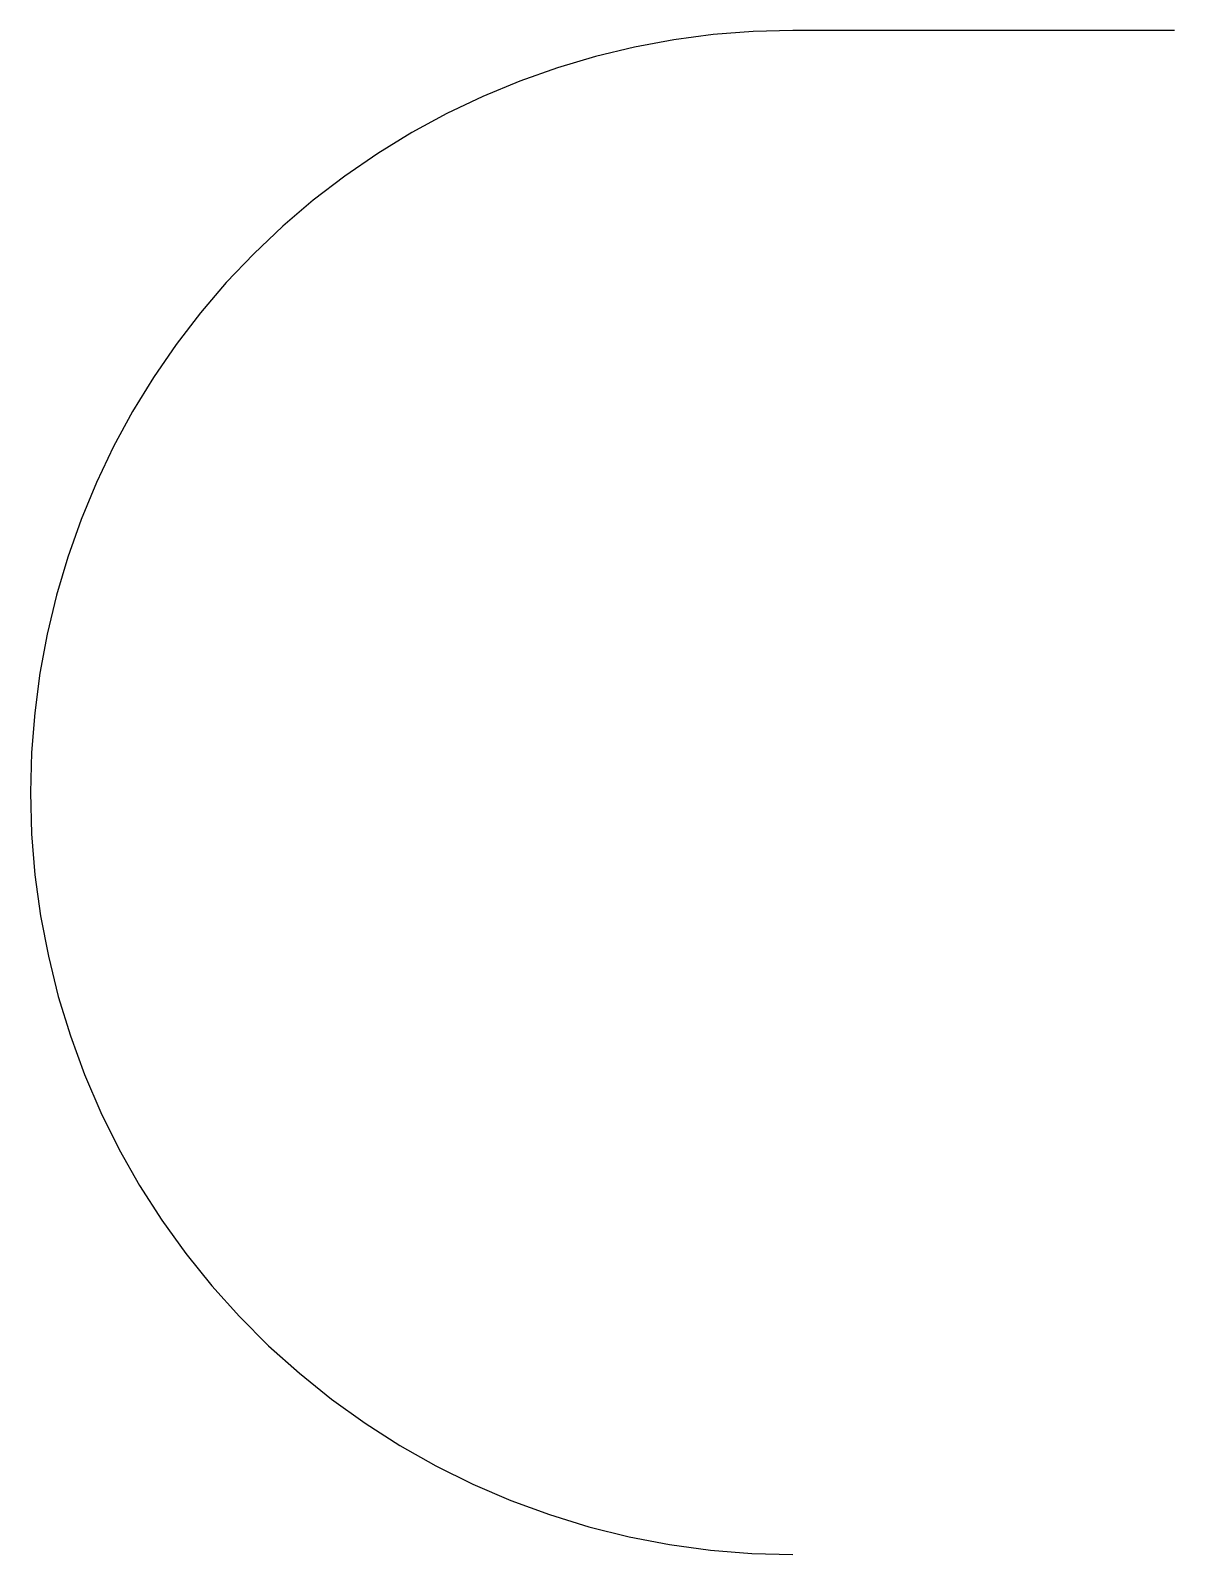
# Model space of a CAD drawing. Extents: x 0 to 14948, y -623 to 623.
# Drawn here: x 14903 to 14948, y 62.5 to 122.5 of the extents above; entities that cross this region are included whole.
import ezdxf

# ---------------------------------------------------------------- set-up
doc = ezdxf.new("R2010")
doc.units = 0
doc.header["$LTSCALE"] = 10
doc.header["$MEASUREMENT"] = 0
doc.layers.add('TEILE', color=7, linetype='CONTINUOUS')

msp = doc.modelspace()

# ---------------------------------------------------------------- linework, layer by layer
at = {"layer": 'TEILE', "color": 2}
for p, q in [((14931.419922, 122.458885), (14929.853516, 122.335709)), ((14932.989258, 122.500267), (14931.419922, 122.458885)), ((14948, 122.500267), (14932.989258, 122.500267)), ((14926.751953, 121.844589), (14925.224609, 121.477982)), ((14928.295898, 122.130768), (14926.751953, 121.844589)), ((14929.853516, 122.335709), (14928.295898, 122.130768)), ((14925.224609, 121.477982), (14923.71875, 121.031944)), ((14923.71875, 121.031944), (14922.238281, 120.507698)), ((14922.238281, 120.507698), (14920.787109, 119.906685)), ((14920.787109, 119.906685), (14919.370117, 119.230545)), ((14919.370117, 119.230545), (14917.989258, 118.481133)), ((14917.989258, 118.481133), (14916.650391, 117.660515)), ((14916.650391, 117.660515), (14915.355469, 116.77092)), ((14915.355469, 116.77092), (14914.110352, 115.814789)), ((14914.110352, 115.814789), (14912.915039, 114.794769)), ((14912.915039, 114.794769), (14911.776367, 113.713623)), ((14911.776367, 113.713623), (14910.694336, 112.574341)), ((14910.694336, 112.574341), (14909.675781, 111.380035)), ((14909.675781, 111.380035), (14908.71875, 110.133972)), ((14908.71875, 110.133972), (14907.828125, 108.839569)), ((14907.828125, 108.839569), (14907.007813, 107.500389)), ((14907.007813, 107.500389), (14906.258789, 106.120087)), ((14906.258789, 106.120087), (14905.582031, 104.702454)), ((14905.582031, 104.702454), (14904.981445, 103.251381)), ((14904.981445, 103.251381), (14904.457031, 101.770828)), ((14904.457031, 101.770828), (14904.011719, 100.264877)), ((14904.011719, 100.264877), (14903.644531, 98.737633)), ((14903.644531, 98.737633), (14903.358398, 97.193298)), ((14903.358398, 97.193298), (14903.15332, 95.636101)), ((14903.15332, 95.636101), (14903.029297, 94.070297)), ((14903.029297, 94.070297), (14902.989258, 92.500214)), ((14902.989258, 92.500214), (14902.989258, 92.500267)), ((14902.989258, 92.500267), (14902.989258, 92.500267)), ((14902.989258, 92.500267), (14903.033203, 90.876099)), ((14903.033203, 90.876099), (14903.165039, 89.256699)), ((14903.165039, 89.256699), (14903.384766, 87.64682)), ((14903.384766, 87.64682), (14903.691406, 86.05117)), ((14903.691406, 86.05117), (14904.083008, 84.474426)), ((14904.083008, 84.474426), (14904.55957, 82.921234)), ((14904.55957, 82.921234), (14905.119141, 81.396141)), ((14905.119141, 81.396141), (14905.761719, 79.903625)), ((14905.761719, 79.903625), (14906.484375, 78.448044)), ((14906.484375, 78.448044), (14907.28418, 77.033691)), ((14907.28418, 77.033691), (14908.15918, 75.664703)), ((14908.15918, 75.664703), (14909.106445, 74.345093)), ((14909.106445, 74.345093), (14910.125, 73.078735)), ((14910.125, 73.078735), (14911.209961, 71.869347)), ((14911.209961, 71.869347), (14912.358398, 70.720474)), ((14912.358398, 70.720474), (14913.568359, 69.635483)), ((14913.568359, 69.635483), (14914.833984, 68.617561)), ((14914.833984, 68.617561), (14916.15332, 67.669685)), ((14916.15332, 67.669685), (14917.523438, 66.794647)), ((14917.523438, 66.794647), (14918.936523, 65.99501)), ((14918.936523, 65.99501), (14920.392578, 65.273117)), ((14920.392578, 65.273117), (14921.885742, 64.631081)), ((14921.885742, 64.631081), (14923.410156, 64.070793)), ((14923.410156, 64.070793), (14924.962891, 63.593887)), ((14924.962891, 63.593887), (14926.541016, 63.201782)), ((14926.541016, 63.201782), (14928.135742, 62.895603)), ((14928.135742, 62.895603), (14929.746094, 62.676262)), ((14929.746094, 62.676262), (14931.366211, 62.544403)), ((14931.366211, 62.544403), (14932.989258, 62.500412)), ((14932.989258, 62.500412), (14932.989258, 62.500271))]:
    msp.add_line(p, q, dxfattribs=at)

doc.saveas('drawing.dxf')
